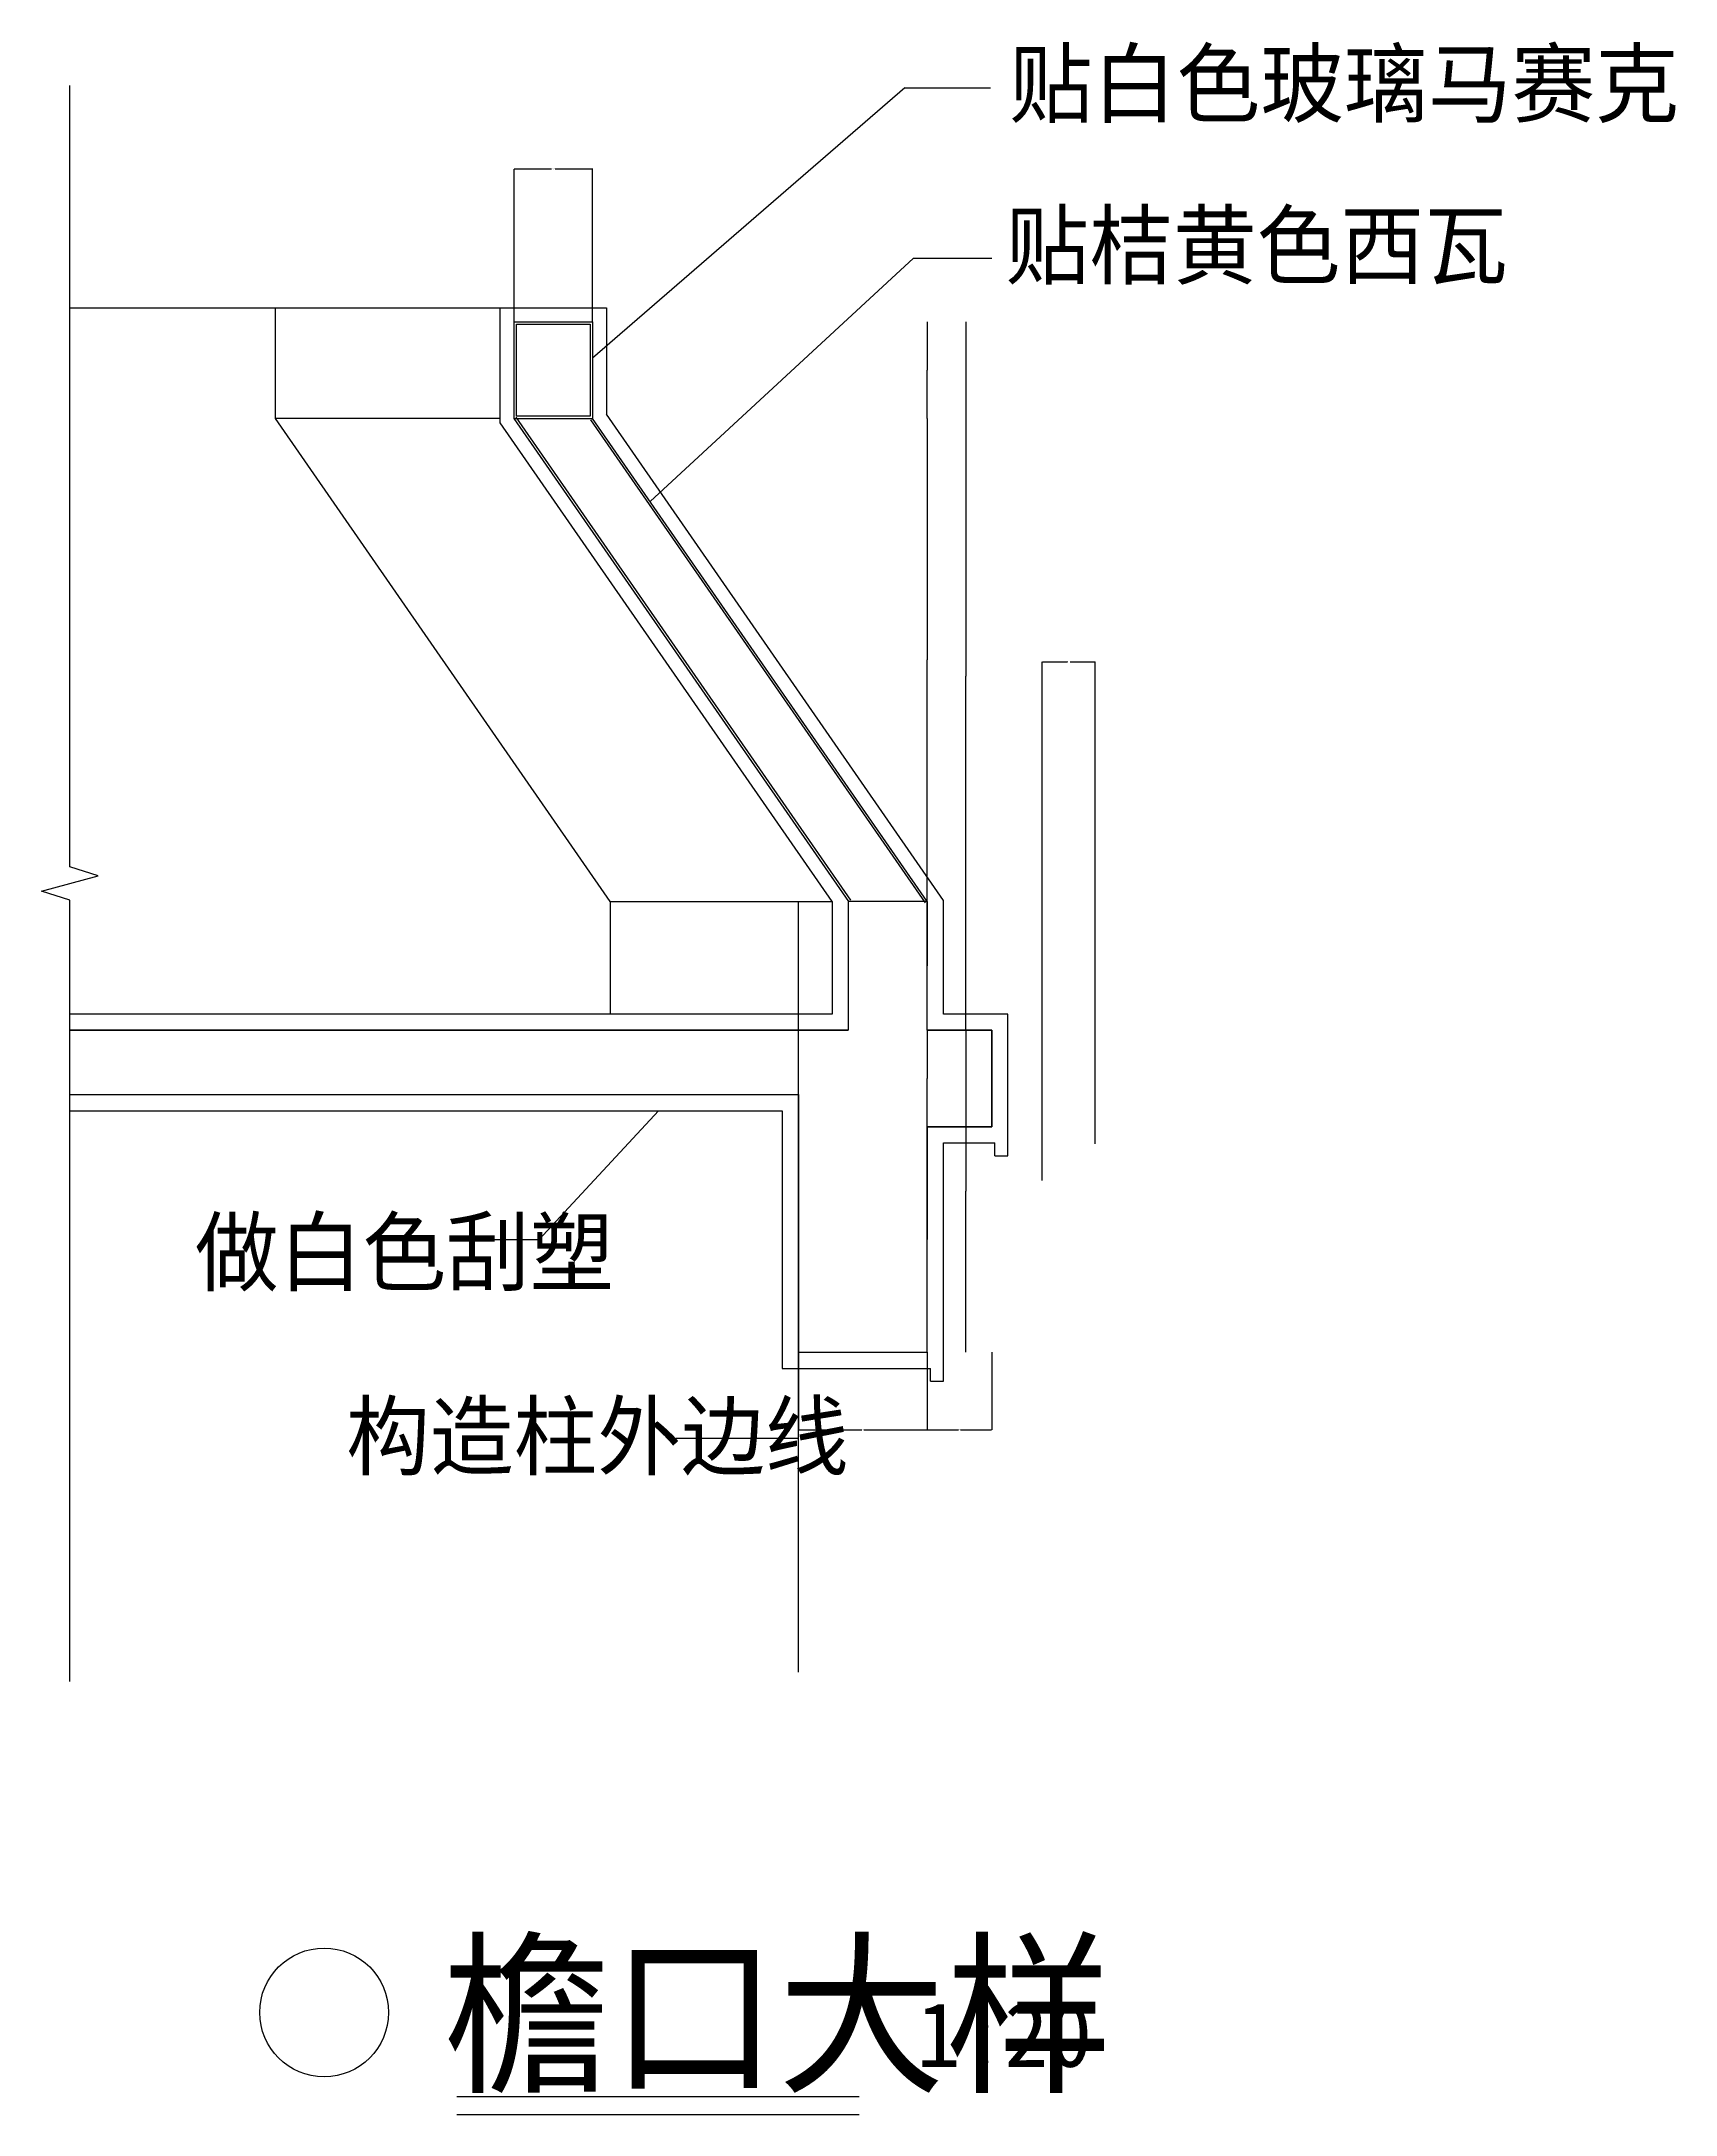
# Model space of a CAD drawing. Header units: metres. Extents: x -3883 to -1346, y 7082 to 10301.
import ezdxf

# ---------------------------------------------------------------- set-up
doc = ezdxf.new("R2010")
doc.units = ezdxf.units.M
for name, color, linetype in [('E_WALL', 7, 'Continuous'), ('LM', 141, 'Continuous'), ('PUB_DIM', 3, 'Continuous'), ('PUB_TEXT', 7, 'Continuous'), ('PUB_WALL', 7, 'Continuous'), ('S_DOTE', 1, 'Continuous'), ('S_OTHER', 7, 'Continuous'), ('S_ROOF', 4, 'Continuous')]:
    doc.layers.add(name, color=color, linetype=linetype)
doc.dimstyles.get("Standard").update_dxf_attribs({"dimtxt": 2.5, "dimasz": 2.5, "dimexe": 1.25, "dimexo": 0.625, "dimtad": 1, "dimcen": 2.5, "dimazin": 3, "dimtfac": 1, "dimtmove": 0, "dimatfit": 3})

# ---------------------------------------------------------------- blocks, each defined once
blk = doc.blocks.new('*D1')
for p, q in [((-2329.17, 8532.02), (-2329.17, 9337.37)), ((-2328.92, 9337.37), (-2290.07, 9337.37)), ((-2286.07, 9337.37), (-2247.22, 9337.37)), ((-2246.97, 8588.97), (-2246.97, 9337.37))]:
    blk.add_line(p, q)
at = {"layer": 'Defpoints'}
for p in [(-2329.17, 9337.37), (-2246.97, 8588.97), (-2329.17, 8532.02)]:
    blk.add_point(p, dxfattribs=at)
at = {"layer": 'PUB_DIM', "insert": (-2288.07, 9337.37), "char_height": 1, "attachment_point": 5}
blk.add_mtext('82,2', dxfattribs=at)
blk = doc.blocks.new('*D2')
for p, q in [((-3091.085, 10102.21), (-3149.16, 10102.21)), ((-3148.91, 9865.21), (-3148.91, 10102.21)), ((-3027.01, 10102.21), (-3085.085, 10102.21)), ((-3027.26, 9865.21), (-3027.26, 10102.21))]:
    blk.add_line(p, q)
at = {"layer": 'Defpoints'}
for p in [(-3027.26, 10102.21), (-3148.91, 9865.21), (-3027.26, 9865.21)]:
    blk.add_point(p, dxfattribs=at)
at = {"layer": 'PUB_DIM', "insert": (-3088.085, 10102.21), "char_height": 1, "attachment_point": 5}
blk.add_mtext('121,65', dxfattribs=at)
blk = doc.blocks.new('*D3')
for p, q in [((-2507.64, 8615.21), (-2507.64, 8440.21)), ((-2507.89, 8440.21), (-2508.14, 8440.21)), ((-2507.64, 8265.21), (-2507.64, 8440.21)), ((-2507.64, 8440.21), (-2507.64, 8440.21)), ((-2507.39, 8440.21), (-2507.14, 8440.21))]:
    blk.add_line(p, q)
at = {"layer": 'Defpoints'}
for p in [(-2507.64, 8615.21), (-2507.64, 8440.21), (-2507.64, 8265.21)]:
    blk.add_point(p, dxfattribs=at)
at = {"layer": 'PUB_DIM', "insert": (-2507.64, 8441.335), "char_height": 1, "attachment_point": 5}
blk.add_mtext('0', dxfattribs=at)
blk = doc.blocks.new('*D4')
for p, q in [((-2447.64, 8765.21), (-2447.64, 8515.21)), ((-2447.89, 8515.21), (-2448.14, 8515.21)), ((-2447.64, 8265.21), (-2447.64, 8515.21)), ((-2447.64, 8515.21), (-2447.64, 8515.21)), ((-2447.39, 8515.21), (-2447.14, 8515.21))]:
    blk.add_line(p, q)
at = {"layer": 'Defpoints'}
for p in [(-2447.64, 8765.21), (-2447.64, 8515.21), (-2447.64, 8265.21)]:
    blk.add_point(p, dxfattribs=at)
at = {"layer": 'PUB_DIM', "insert": (-2447.64, 8516.335), "char_height": 1, "attachment_point": 5}
blk.add_mtext('0', dxfattribs=at)
blk = doc.blocks.new('*D5')
for p, q in [((-2707.64, 8265.21), (-2707.64, 8144.88)), ((-2507.64, 8265.21), (-2507.64, 8144.88)), ((-2707.39, 8144.88), (-2609.14, 8144.88)), ((-2606.14, 8144.88), (-2507.89, 8144.88))]:
    blk.add_line(p, q)
at = {"layer": 'Defpoints'}
for p in [(-2707.64, 8265.21), (-2507.64, 8265.21), (-2707.64, 8144.88)]:
    blk.add_point(p, dxfattribs=at)
at = {"layer": 'PUB_DIM', "insert": (-2607.64, 8144.88), "char_height": 1, "attachment_point": 5}
blk.add_mtext('200', dxfattribs=at)
blk = doc.blocks.new('*D6')
for p, q in [((-2507.64, 8265.21), (-2507.64, 8144.88)), ((-2407.64, 8265.21), (-2407.64, 8144.88)), ((-2507.39, 8144.88), (-2459.14, 8144.88)), ((-2456.14, 8144.88), (-2407.89, 8144.88))]:
    blk.add_line(p, q)
at = {"layer": 'Defpoints'}
for p in [(-2507.64, 8265.21), (-2407.64, 8265.21), (-2507.64, 8144.88)]:
    blk.add_point(p, dxfattribs=at)
at = {"layer": 'PUB_DIM', "insert": (-2457.64, 8144.88), "char_height": 1, "attachment_point": 5}
blk.add_mtext('100', dxfattribs=at)
blk = doc.blocks.new('*D7')
for p, q in [((-2507.64, 9865.21), (-2507.64, 9790.21)), ((-2507.89, 9790.21), (-2508.14, 9790.21)), ((-2507.64, 9715.21), (-2507.64, 9790.21)), ((-2507.64, 9790.21), (-2507.64, 9790.21)), ((-2507.39, 9790.21), (-2507.14, 9790.21))]:
    blk.add_line(p, q)
at = {"layer": 'Defpoints'}
for p in [(-2507.64, 9865.21), (-2507.64, 9790.21), (-2507.64, 9715.21)]:
    blk.add_point(p, dxfattribs=at)
at = {"layer": 'PUB_DIM', "insert": (-2507.64, 9791.335), "char_height": 1, "attachment_point": 5}
blk.add_mtext('0', dxfattribs=at)
blk = doc.blocks.new('*D8')
for p, q in [((-2507.64, 8765.21), (-2507.64, 8690.21)), ((-2507.89, 8690.21), (-2508.14, 8690.21)), ((-2507.64, 8615.21), (-2507.64, 8690.21)), ((-2507.64, 8690.21), (-2507.64, 8690.21)), ((-2507.39, 8690.21), (-2507.14, 8690.21))]:
    blk.add_line(p, q)
at = {"layer": 'Defpoints'}
for p in [(-2507.64, 8765.21), (-2507.64, 8690.21), (-2507.64, 8615.21)]:
    blk.add_point(p, dxfattribs=at)
at = {"layer": 'PUB_DIM', "insert": (-2507.64, 8691.335), "char_height": 1, "attachment_point": 5}
blk.add_mtext('0', dxfattribs=at)
blk = doc.blocks.new('*D9')
for p, q in [((-2507.64, 8965.21), (-2507.64, 8865.21)), ((-2507.89, 8865.21), (-2508.14, 8865.21)), ((-2507.64, 8765.21), (-2507.64, 8865.21)), ((-2507.64, 8865.21), (-2507.64, 8865.21)), ((-2507.39, 8865.21), (-2507.14, 8865.21))]:
    blk.add_line(p, q)
at = {"layer": 'Defpoints'}
for p in [(-2507.64, 8965.21), (-2507.64, 8865.21), (-2507.64, 8765.21)]:
    blk.add_point(p, dxfattribs=at)
at = {"layer": 'PUB_DIM', "insert": (-2507.64, 8866.335), "char_height": 1, "attachment_point": 5}
blk.add_mtext('0', dxfattribs=at)
blk = doc.blocks.new('*D10')
for p, q in [((-2507.64, 9715.21), (-2507.64, 9340.21)), ((-2507.89, 9340.21), (-2508.14, 9340.21)), ((-2507.64, 8965.21), (-2507.64, 9340.21)), ((-2507.64, 9340.21), (-2507.64, 9340.21)), ((-2507.39, 9340.21), (-2507.14, 9340.21))]:
    blk.add_line(p, q)
at = {"layer": 'Defpoints'}
for p in [(-2507.64, 9715.21), (-2507.64, 9340.21), (-2507.64, 8965.21)]:
    blk.add_point(p, dxfattribs=at)
at = {"layer": 'PUB_DIM', "insert": (-2507.64, 9341.335), "char_height": 1, "attachment_point": 5}
blk.add_mtext('0', dxfattribs=at)
blk = doc.blocks.new('*D11')
for p, q in [((-2447.64, 9865.21), (-2447.64, 9315.21)), ((-2447.89, 9315.21), (-2448.14, 9315.21)), ((-2447.64, 8765.21), (-2447.64, 9315.21)), ((-2447.64, 9315.21), (-2447.64, 9315.21)), ((-2447.39, 9315.21), (-2447.14, 9315.21))]:
    blk.add_line(p, q)
at = {"layer": 'Defpoints'}
for p in [(-2447.64, 9865.21), (-2447.64, 9315.21), (-2447.64, 8765.21)]:
    blk.add_point(p, dxfattribs=at)
at = {"layer": 'PUB_DIM', "insert": (-2447.64, 9316.335), "char_height": 1, "attachment_point": 5}
blk.add_mtext('0', dxfattribs=at)

msp = doc.modelspace()

# ---------------------------------------------------------------- linework, layer by layer
at = {"layer": 'E_WALL'}
for p, q in [((-2630.48, 8965.21), (-2630.48, 8765.21)), ((-2507.64, 8765.21), (-2507.64, 8965.21)), ((-3838.73, 8765.21), (-2630.48, 8765.21)), ((-3838.73, 8765.21), (-3475.01, 8765.21)), ((-3307.45, 8765.21), (-2630.48, 8765.21)), ((-2507.64, 8765.21), (-2407.64, 8765.21)), ((-2407.64, 8765.21), (-2407.64, 8615.21)), ((-3838.73, 8665.21), (-2707.64, 8665.21)), ((-3838.73, 8665.21), (-3475.01, 8665.21)), ((-3307.45, 8665.21), (-2707.64, 8665.21)), ((-2707.64, 8265.21), (-2707.64, 8665.21)), ((-2507.64, 8265.21), (-2507.64, 8615.21)), ((-2407.64, 8615.21), (-2507.64, 8615.21))]:
    msp.add_line(p, q, dxfattribs=at)
msp.add_lwpolyline([(-3838.73, 8665.21), (-2707.64, 8665.21), (-2707.64, 8265.21), (-2507.64, 8265.21), (-2507.64, 8615.21), (-2407.64, 8615.21), (-2407.64, 8765.21), (-2507.64, 8765.21), (-2507.64, 8965.21), (-2613.92, 8965.21), (-2630.48, 8965.18), (-2630.48, 8765.21), (-3838.73, 8765.21)], dxfattribs=at)
at = {"layer": 'LM'}
for p, q in [((-2542.5, 10228.7), (-3027.26, 9808.69)), ((-2542.5, 10228.7), (-2409.65, 10228.7)), ((-2529.27, 9964.13), (-2937.79, 9586.08)), ((-2529.27, 9964.13), (-2407.45, 9964.13)), ((-3838.73, 9886.71), (-3005.76, 9886.71)), ((-3519.63, 9715.21), (-3519.63, 9886.71)), ((-3170.41, 9708.49), (-3170.41, 9886.71)), ((-3005.76, 9886.71), (-3005.76, 9721.93)), ((-2482.64, 8966.88), (-3005.76, 9721.93)), ((-3000.02, 8965.21), (-3519.63, 9715.21)), ((-3170.41, 9715.21), (-3519.63, 9715.21)), ((-2655.48, 8965.26), (-3170.41, 9708.49)), ((-3000.02, 8965.21), (-2655.48, 8965.18)), ((-3000.02, 8965.21), (-3000.02, 8790.21)), ((-2655.48, 8965.26), (-2655.48, 8790.21)), ((-2482.64, 8790.21), (-2482.64, 8966.88)), ((-2655.48, 8790.21), (-3838.73, 8790.21)), ((-2382.64, 8790.21), (-2482.64, 8790.21)), ((-2382.64, 8590.21), (-2382.64, 8790.21)), ((-2382.64, 8570.21), (-2382.64, 8770.21)), ((-3838.73, 8640.21), (-2732.64, 8640.21)), ((-3110.7, 8439.9), (-2924.76, 8640.21)), ((-2732.64, 8640.21), (-2732.64, 8240.21)), ((-2482.64, 8240.21), (-2482.64, 8590.21)), ((-2482.64, 8590.21), (-2402.64, 8590.21)), ((-2482.64, 8220.21), (-2482.64, 8570.21)), ((-2402.64, 8570.21), (-2402.64, 8590.21)), ((-2402.64, 8570.21), (-2382.64, 8570.21)), ((-3110.7, 8439.9), (-3235.16, 8439.9)), ((-2732.64, 8240.21), (-2502.64, 8240.21)), ((-2502.64, 8220.21), (-2502.64, 8240.21)), ((-2502.64, 8220.21), (-2482.64, 8220.21)), ((-2898.14, 8131.99), (-2707.64, 8131.99))]:
    msp.add_line(p, q, dxfattribs=at)
for points in [[(-3238.12, 7109.58), (-2613.55, 7109.58)], [(-3238.12, 7081.58), (-2613.55, 7081.58)]]:
    msp.add_lwpolyline(points, dxfattribs=at)
msp.add_circle((-3443.95, 7240.13), 100, dxfattribs=at)
at = {"layer": 'PUB_WALL'}
msp.add_lwpolyline([(-3145.41, 9861.71), (-3030.76, 9861.71), (-3030.76, 9718.71), (-3145.41, 9718.71)], close=True, dxfattribs=at)
for points in [[(-2626.4, 8967.17), (-3146.04, 9717.21)], [(-2510.52, 8963.22), (-3030.13, 9713.22)]]:
    msp.add_lwpolyline(points, dxfattribs=at)
at = {"layer": 'S_DOTE'}
msp.add_line((-2707.64, 7768.66), (-2707.64, 8965.18), dxfattribs=at)
at = {"layer": 'S_OTHER'}
for p, q in [((-3838.73, 9019.19), (-3838.73, 10232.15)), ((-3794.73, 9005.19), (-3838.73, 9019.19)), ((-3882.73, 8981.19), (-3794.73, 9005.19)), ((-3838.73, 8967.19), (-3882.73, 8981.19)), ((-3838.73, 7754.22), (-3838.73, 8967.19))]:
    msp.add_line(p, q, dxfattribs=at)
at = {"layer": 'S_ROOF'}
for p, q in [((-3148.91, 9715.21), (-3148.91, 9865.21)), ((-3148.91, 9865.21), (-3027.26, 9865.21)), ((-3027.26, 9865.21), (-3027.26, 9715.21)), ((-2629.27, 8965.18), (-3148.91, 9715.21)), ((-3148.91, 9715.21), (-3027.26, 9715.21)), ((-2507.64, 8965.21), (-3027.26, 9715.21))]:
    msp.add_line(p, q, dxfattribs=at)

# ---------------------------------------------------------------- texts
at = {"layer": 'PUB_TEXT'}
for s, height, p in [('贴白色玻璃马赛克', 100, (-2380.74, 10185.04)), ('贴桔黄色西瓦', 100, (-2386.3, 9934.1)), ('做白色刮塑', 100, (-3644.5, 8370.6)), ('构造柱外边线', 100, (-3409.77, 8084.97)), ('檐口大样', 200, (-3259.59, 7136.52)), ('1:20', 100, (-2523.93, 7155.63))]:
    msp.add_text(s, height=height, dxfattribs=at).set_placement(p)

# ---------------------------------------------------------------- dimensions: what is measured, and where the dimension line sits
at = {"layer": 'PUB_DIM'}
for base, p1, p2, picture, middle in [((-3027.26, 10102.21), (-3027.26, 9865.21), (-3148.91, 9865.21), '*D2', (-3088.085, 10102.21)), ((-2507.64, 9790.21), (-2507.64, 9715.21), (-2507.64, 9865.21), '*D7', (-2507.64, 9791.335)), ((-2447.64, 9315.21), (-2447.64, 8765.21), (-2447.64, 9865.21), '*D11', (-2447.64, 9316.335)), ((-2507.64, 9340.21), (-2507.64, 8965.21), (-2507.64, 9715.21), '*D10', (-2507.64, 9341.335)), ((-2329.17, 9337.37), (-2329.17, 8532.02), (-2246.97, 8588.97), '*D1', (-2288.07, 9337.37)), ((-2507.64, 8865.21), (-2507.64, 8765.21), (-2507.64, 8965.21), '*D9', (-2507.64, 8866.335)), ((-2507.64, 8690.21), (-2507.64, 8615.21), (-2507.64, 8765.21), '*D8', (-2507.64, 8691.335)), ((-2447.64, 8515.21), (-2447.64, 8265.21), (-2447.64, 8765.21), '*D4', (-2447.64, 8516.335)), ((-2507.64, 8440.21), (-2507.64, 8265.21), (-2507.64, 8615.21), '*D3', (-2507.64, 8441.335)), ((-2707.64, 8144.88), (-2707.64, 8265.21), (-2507.64, 8265.21), '*D5', (-2607.64, 8144.88)), ((-2507.64, 8144.88), (-2507.64, 8265.21), (-2407.64, 8265.21), '*D6', (-2457.64, 8144.88))]:
    dim = msp.add_linear_dim(base=base, p1=p1, p2=p2, dimstyle='Standard', dxfattribs=at)
    dim.commit()
    dim.dimension.update_dxf_attribs({"geometry": picture, "text_midpoint": middle})

doc.saveas('drawing.dxf')
